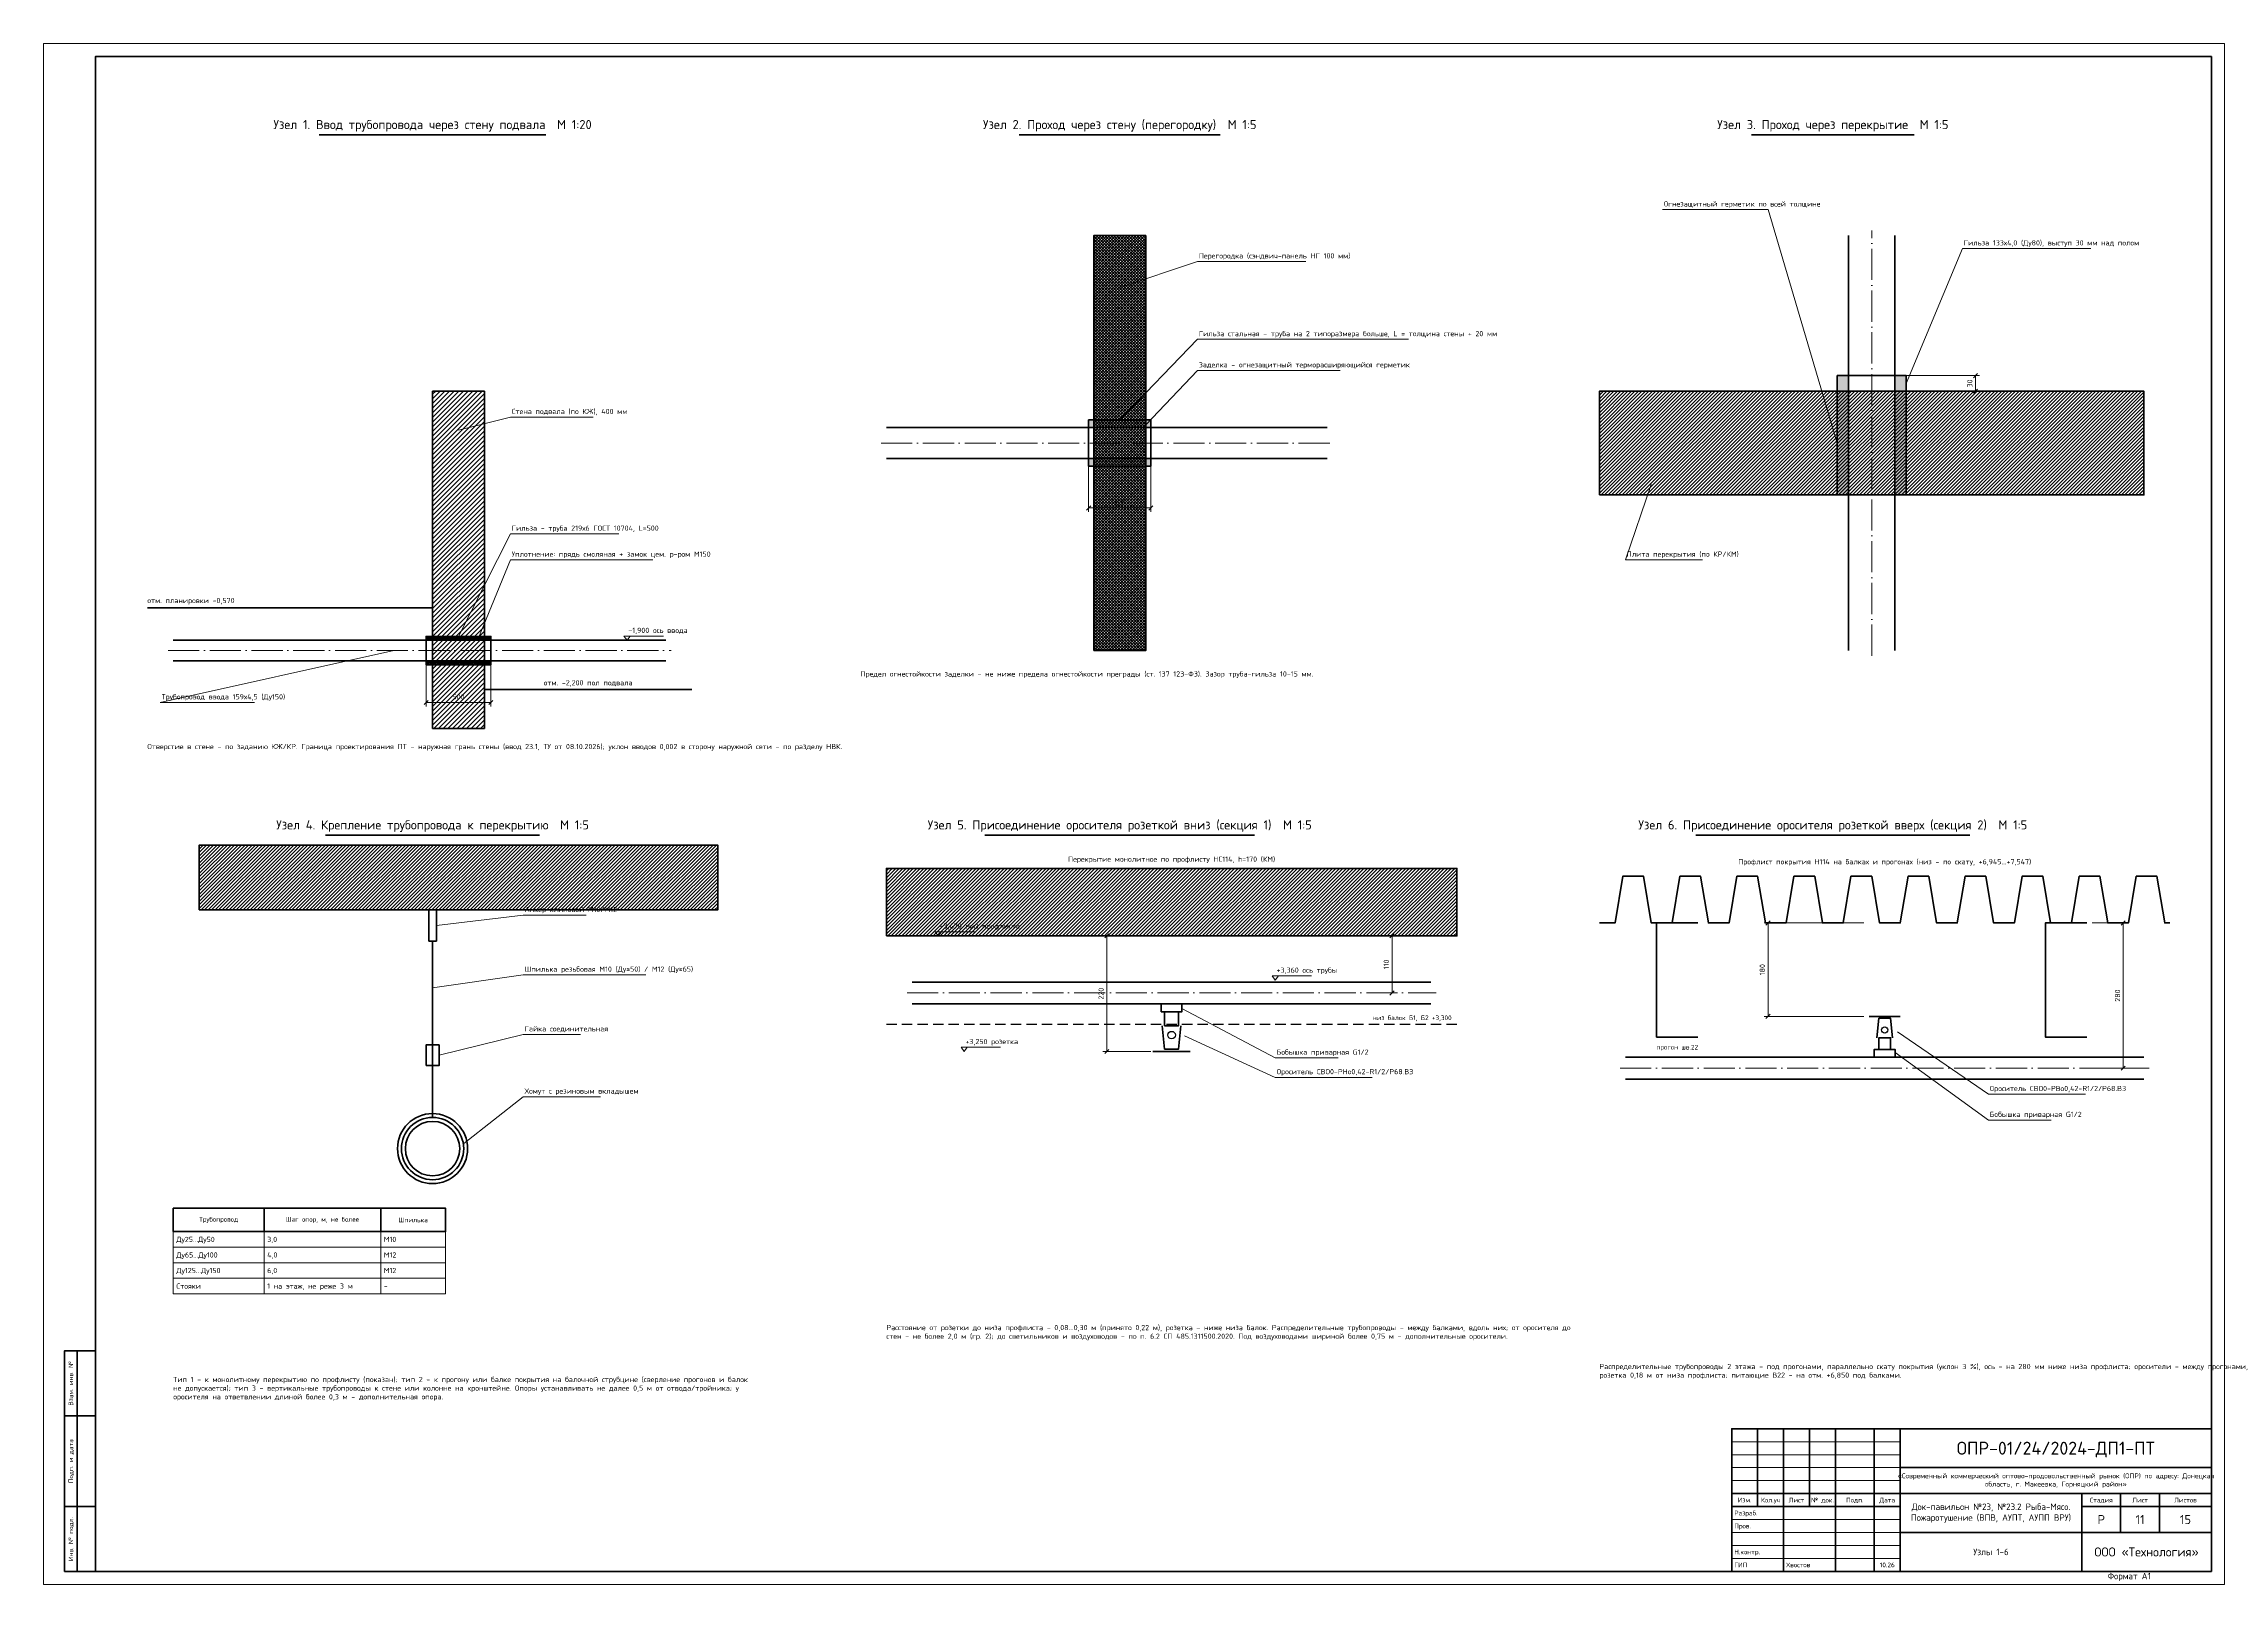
# Model space of a CAD drawing. Header units: millimetres. Extents: x 0 to 2118900, y -20000 to 84100.
# Drawn here: x 3600 to 4441, y -20000 to -19406 of the extents above; entities that cross this region are included whole.
import ezdxf
from ezdxf.enums import TextEntityAlignment as Align

# ---------------------------------------------------------------- set-up
doc = ezdxf.new("R2010")
doc.units = ezdxf.units.MM
doc.linetypes.add('ПТ_ШТРИХ', pattern=[6, 4, -2])
doc.linetypes.add('ПТ_ШТРИХПУНКТ', pattern=[16, 12, -2, 0, -2])
for name, color, linetype, lineweight in [('ПТ_В2', 3, 'Continuous', 50), ('ПТ_В21', 1, 'Continuous', 50), ('ПТ_В22', 6, 'Continuous', 50), ('ПТ_ввод', 5, 'Continuous', 60), ('ПТ_выноски', 7, 'Continuous', 13), ('ПТ_контур', 7, 'Continuous', 35), ('ПТ_оборудование', 7, 'Continuous', 35), ('ПТ_оси', 8, 'Continuous', 13), ('ПТ_размеры', 7, 'Continuous', 13), ('ПТ_рамка', 7, 'Continuous', 50), ('ПТ_рамка_тонк', 7, 'Continuous', 18), ('ПТ_текст', 7, 'Continuous', 18), ('ПТ_штриховка', 8, 'Continuous', 9)]:
    doc.layers.add(name, color=color, linetype=linetype, lineweight=lineweight)
doc.styles.add('ПТ', font='isocpeur.ttf')
doc.styles.add('ПТ_загл', font='isocpeur.ttf')

msp = doc.modelspace()

# ---------------------------------------------------------------- hatches: boundary and pattern name
at = {"layer": 'ПТ_штриховка'}
h = msp.add_hatch(dxfattribs=at)
h.set_pattern_fill('ANSI37', color=8, scale=0.25)
h.paths.add_polyline_path([(4005, -19640), (4025, -19640), (4025, -19480), (4005, -19480)])
h = msp.add_hatch(color=9, dxfattribs=at)
h.dxf.hatch_style = 1
h.paths.add_polyline_path([(4296.1, -19580), (4291.7, -19580), (4291.7, -19534), (4296.1, -19534)])
h = msp.add_hatch(color=9, dxfattribs=at)
h.dxf.hatch_style = 1
h.paths.add_polyline_path([(4313.9, -19580), (4318.3, -19580), (4318.3, -19534), (4313.9, -19534)])
h = msp.add_hatch(dxfattribs=at)
h.set_pattern_fill('ANSI31', color=8, scale=0.4)
h.paths.add_polyline_path([(3750, -19670), (3770, -19670), (3770, -19540), (3750, -19540)])
h = msp.add_hatch(dxfattribs=at)
h.set_pattern_fill('ANSI31', color=8, scale=0.3)
h.paths.add_polyline_path([(4200, -19580), (4410, -19580), (4410, -19540), (4200, -19540)])
h = msp.add_hatch(color=9, dxfattribs=at)
h.dxf.hatch_style = 1
h.paths.add_polyline_path([(4003, -19554), (4027, -19554), (4027, -19551.1), (4003, -19551.1)])
h = msp.add_hatch(color=9, dxfattribs=at)
h.dxf.hatch_style = 1
h.paths.add_polyline_path([(4003, -19566), (4027, -19566), (4027, -19568.9), (4003, -19568.9)])
h = msp.add_hatch(dxfattribs=at)
h.set_pattern_fill('ANSI37', color=8, scale=0.15)
h.paths.add_polyline_path([(3747.5, -19636.03), (3772.5, -19636.03), (3772.5, -19634.53), (3747.5, -19634.53)])
h = msp.add_hatch(dxfattribs=at)
h.set_pattern_fill('ANSI37', color=8, scale=0.15)
h.paths.add_polyline_path([(3747.5, -19645.47), (3772.5, -19645.47), (3772.5, -19643.97), (3747.5, -19643.97)])
h = msp.add_hatch(dxfattribs=at)
h.set_pattern_fill('ANSI31', color=8, scale=0.3)
h.paths.add_polyline_path([(3660, -19740), (3860, -19740), (3860, -19715), (3660, -19715)])
h = msp.add_hatch(dxfattribs=at)
h.set_pattern_fill('ANSI31', color=8, scale=0.3)
h.paths.add_polyline_path([(3925, -19750), (4145, -19750), (4145, -19724), (3925, -19724)])

# ---------------------------------------------------------------- linework, layer by layer
at = {"layer": 'ПТ_В2', "lineweight": 50}
for p, q in [((4296.1, -19640), (4296.1, -19480)), ((4313.9, -19640), (4313.9, -19480))]:
    msp.add_line(p, q, dxfattribs=at)
at = {"layer": 'ПТ_В21', "lineweight": 50}
for p, q in [((3925, -19554), (4095, -19554)), ((3925, -19566), (4095, -19566)), ((3935, -19767.77), (4135, -19767.77)), ((3935, -19776.23), (4135, -19776.23))]:
    msp.add_line(p, q, dxfattribs=at)
msp.add_circle((3750, -19832), 10.5, dxfattribs=at)
at = {"layer": 'ПТ_В22', "lineweight": 50}
for p, q in [((4210, -19796.77), (4410, -19796.77)), ((4210, -19805.23), (4410, -19805.23))]:
    msp.add_line(p, q, dxfattribs=at)
at = {"layer": 'ПТ_ввод', "lineweight": 50}
for p, q in [((3650, -19636.03), (3840, -19636.03)), ((3650, -19643.97), (3840, -19643.97))]:
    msp.add_line(p, q, dxfattribs=at)
at = {"layer": 'ПТ_выноски'}
for p, q in [((4265, -19470), (4224.3, -19470)), ((4291.7, -19560), (4265, -19470)), ((4318.3, -19537), (4340, -19485)), ((4340, -19485), (4389.5, -19485)), ((4015, -19500), (4045, -19490)), ((4045, -19490), (4086.8, -19490)), ((4015, -19551.1), (4045, -19520)), ((4045, -19520), (4126.4, -19520)), ((4025, -19553), (4045, -19532)), ((4045, -19532), (4100, -19532)), ((3760, -19555), (3780, -19550)), ((3780, -19550), (3811.9, -19550)), ((4220, -19576), (4210, -19605)), ((3760, -19634.53), (3780, -19595)), ((3780, -19595), (3821.8, -19595)), ((3767.5, -19635.75), (3780, -19605)), ((3780, -19605), (3835, -19605)), ((4210, -19605), (4239.7, -19605)), ((3735, -19640), (3645, -19660)), ((3645, -19660), (3681.3, -19660)), ((3751.5, -19746), (3785, -19742)), ((3785, -19742), (3809.2, -19742)), ((3750, -19770), (3785, -19765)), ((3785, -19765), (3832.3, -19765)), ((4039, -19778), (4075, -19797)), ((3752.5, -19796), (3785, -19788)), ((3785, -19788), (3807, -19788)), ((4040, -19788.53), (4075, -19804.53)), ((4315, -19787.02), (4350, -19811.02)), ((4075, -19797), (4099.2, -19797)), ((4314, -19795), (4350, -19821)), ((4075, -19804.53), (4112.4, -19804.53)), ((3762, -19830), (3785, -19812)), ((3785, -19812), (3814.7, -19812)), ((4350, -19811.02), (4387.4, -19811.02)), ((4350, -19821), (4374.2, -19821))]:
    msp.add_line(p, q, dxfattribs=at)
at = {"layer": 'ПТ_контур', "lineweight": 35}
for p, q in [((3706.28, -19441.2), (3793.72, -19441.2)), ((3976.22, -19441.2), (4053.78, -19441.2)), ((4258.65, -19441.2), (4321.35, -19441.2)), ((3708.75, -19711.2), (3791.25, -19711.2)), ((3963.03, -19711.2), (4066.97, -19711.2)), ((4237.2, -19711.2), (4342.8, -19711.2))]:
    msp.add_line(p, q, dxfattribs=at)
at = {"layer": 'ПТ_контур', "lineweight": 50}
for p, q in [((4200, -19540), (4410, -19540)), ((3640, -19623.5), (3750, -19623.5)), ((3770, -19655), (3850, -19655)), ((3750, -19752), (3750, -19820)), ((3925, -19750), (4145, -19750))]:
    msp.add_line(p, q, dxfattribs=at)
at = {"layer": 'ПТ_контур', "linetype": 'ПТ_ШТРИХ', "lineweight": 25}
msp.add_line((3925, -19784), (4145, -19784), dxfattribs=at)
at = {"layer": 'ПТ_контур', "lineweight": 35}
for points in [[(4005, -19640), (4025, -19640), (4025, -19480), (4005, -19480)], [(3750, -19670), (3770, -19670), (3770, -19540), (3750, -19540)], [(4200, -19580), (4410, -19580), (4410, -19540), (4200, -19540)], [(3660, -19740), (3860, -19740), (3860, -19715), (3660, -19715)], [(3925, -19750), (4145, -19750), (4145, -19724), (3925, -19724)], [(3748.5, -19752), (3751.5, -19752), (3751.5, -19740), (3748.5, -19740)], [(4031, -19779.23), (4039, -19779.23), (4039, -19776.23), (4031, -19776.23)], [(3747.5, -19800), (3752.5, -19800), (3752.5, -19792), (3747.5, -19792)], [(4306, -19796.77), (4314, -19796.77), (4314, -19793.77), (4306, -19793.77)]]:
    msp.add_lwpolyline(points, close=True, dxfattribs=at)
at = {"layer": 'ПТ_контур', "lineweight": 50}
for points in [[(4291.7, -19580), (4318.3, -19580), (4318.3, -19534), (4291.7, -19534)], [(4003, -19568.9), (4027, -19568.9), (4027, -19551.1), (4003, -19551.1)], [(3747.5, -19645.47), (3772.5, -19645.47), (3772.5, -19634.53), (3747.5, -19634.53)]]:
    msp.add_lwpolyline(points, close=True, dxfattribs=at)
for points in [[(4200, -19745), (4206, -19745), (4209, -19727), (4217, -19727), (4220, -19745), (4222, -19745), (4222, -19745), (4228, -19745), (4231, -19727), (4239, -19727), (4242, -19745), (4244, -19745), (4244, -19745), (4250, -19745), (4253, -19727), (4261, -19727), (4264, -19745), (4266, -19745), (4266, -19745), (4272, -19745), (4275, -19727), (4283, -19727), (4286, -19745), (4288, -19745), (4288, -19745), (4294, -19745), (4297, -19727), (4305, -19727), (4308, -19745), (4310, -19745), (4310, -19745), (4316, -19745), (4319, -19727), (4327, -19727), (4330, -19745), (4332, -19745), (4332, -19745), (4338, -19745), (4341, -19727), (4349, -19727), (4352, -19745), (4354, -19745), (4354, -19745), (4360, -19745), (4363, -19727), (4371, -19727), (4374, -19745), (4376, -19745), (4376, -19745), (4382, -19745), (4385, -19727), (4393, -19727), (4396, -19745), (4398, -19745), (4398, -19745), (4404, -19745), (4407, -19727), (4415, -19727), (4418, -19745), (4420, -19745)], [(4238, -19745), (4222, -19745), (4222, -19789), (4238, -19789)], [(4388, -19745), (4372, -19745), (4372, -19789), (4388, -19789)]]:
    msp.add_lwpolyline(points, dxfattribs=at)
at = {"layer": 'ПТ_контур', "lineweight": 35}
msp.add_circle((3750, -19832), 13.5, dxfattribs=at)
at = {"layer": 'ПТ_контур', "lineweight": 50}
msp.add_circle((3750, -19832), 12, dxfattribs=at)
at = {"layer": 'ПТ_оборудование', "lineweight": 50}
for p, q in [((4304, -19781.02), (4316, -19781.02)), ((4027.8, -19794.53), (4042.2, -19794.53))]:
    msp.add_line(p, q, dxfattribs=at)
at = {"layer": 'ПТ_оборудование', "lineweight": 35}
for points in [[(4032.3, -19779.23), (4037.7, -19779.23), (4037.7, -19784.63), (4032.3, -19784.63)], [(4307.75, -19793.77), (4312.25, -19793.77), (4312.25, -19789.27), (4307.75, -19789.27)]]:
    msp.add_lwpolyline(points, close=True, dxfattribs=at)
for points in [[(4031.4, -19784.63), (4032.3, -19793.63), (4037.7, -19793.63), (4038.6, -19784.63)], [(4307, -19789.27), (4307.75, -19781.77), (4312.25, -19781.77), (4313, -19789.27)]]:
    msp.add_lwpolyline(points, dxfattribs=at)
at = {"layer": 'ПТ_оборудование', "lineweight": 25}
for centre, radius in [((4035, -19788.23), 1.44), ((4310, -19786.27), 1.2)]:
    msp.add_circle(centre, radius, dxfattribs=at)
at = {"layer": 'ПТ_оси', "linetype": 'ПТ_ШТРИХПУНКТ', "lineweight": 13}
for p, q in [((4305, -19642), (4305, -19478)), ((3923, -19560), (4097, -19560)), ((3648, -19640), (3842, -19640)), ((3933, -19772), (4137, -19772)), ((4208, -19801), (4412, -19801))]:
    msp.add_line(p, q, dxfattribs=at)
at = {"layer": 'ПТ_размеры'}
for p, q in [((4318.3, -19534), (4346.5, -19534)), ((4345, -19540), (4345, -19534)), ((4318.3, -19540), (4346.5, -19540)), ((4003, -19568.9), (4003, -19586.5)), ((4027, -19568.9), (4027, -19586.5)), ((4003, -19585), (4027, -19585)), ((3747.5, -19645.47), (3747.5, -19661.5)), ((3772.5, -19645.47), (3772.5, -19661.5)), ((3747.5, -19660), (3772.5, -19660)), ((4302, -19745), (4263.5, -19745)), ((4265, -19781.02), (4265, -19745)), ((4390, -19745), (4403.5, -19745)), ((4402, -19801), (4402, -19745)), ((4027, -19750), (4008.5, -19750)), ((4010, -19750), (4010, -19794.53)), ((4115, -19750), (4121.5, -19750)), ((4120, -19750), (4120, -19772)), ((4115, -19772), (4121.5, -19772)), ((4302, -19781.02), (4263.5, -19781.02)), ((4027, -19794.53), (4008.5, -19794.53)), ((4390, -19801), (4403.5, -19801))]:
    msp.add_line(p, q, dxfattribs=at)
at = {"layer": 'ПТ_размеры', "lineweight": 25}
for p, q in [((4344.2, -19534.8), (4345.8, -19533.2)), ((4344.2, -19540.8), (4345.8, -19539.2)), ((4002.2, -19585.8), (4003.8, -19584.2)), ((4026.2, -19585.8), (4027.8, -19584.2)), ((3746.7, -19660.8), (3748.3, -19659.2)), ((3771.7, -19660.8), (3773.3, -19659.2)), ((4264.2, -19745.8), (4265.8, -19744.2)), ((4401.2, -19745.8), (4402.8, -19744.2)), ((4009.2, -19750.8), (4010.8, -19749.2)), ((4119.2, -19750.8), (4120.8, -19749.2)), ((4119.2, -19772.8), (4120.8, -19771.2)), ((4264.2, -19781.82), (4265.8, -19780.22)), ((4009.2, -19795.33), (4010.8, -19793.73)), ((4401.2, -19801.8), (4402.8, -19800.2))]:
    msp.add_line(p, q, dxfattribs=at)
at = {"layer": 'ПТ_рамка', "lineweight": 50}
for p, q in [((3613, -19935), (3613, -19910)), ((3613, -19970), (3613, -19935)), ((4261, -19970), (4261, -19940)), ((4271, -19970), (4271, -19940)), ((4281, -19970), (4281, -19940)), ((4291, -19970), (4291, -19940)), ((4306, -19970), (4306, -19940)), ((4251, -19965), (4316, -19965)), ((4316, -19965), (4436, -19965)), ((4401, -19980), (4401, -19965)), ((4416, -19980), (4416, -19965)), ((3613, -19995), (3613, -19970)), ((4251, -19970), (4316, -19970)), ((4271, -19995), (4271, -19970)), ((4291, -19995), (4291, -19970)), ((4306, -19995), (4306, -19970)), ((4386, -19970), (4436, -19970))]:
    msp.add_line(p, q, dxfattribs=at)
at = {"layer": 'ПТ_рамка', "lineweight": 70}
for p, q in [((4316, -19995), (4316, -19940)), ((4316, -19955), (4436, -19955)), ((4386, -19995), (4386, -19965)), ((4316, -19980), (4436, -19980))]:
    msp.add_line(p, q, dxfattribs=at)
at = {"layer": 'ПТ_рамка', "lineweight": 18}
for p, q in [((4251, -19945), (4316, -19945)), ((4251, -19950), (4316, -19950)), ((4251, -19955), (4316, -19955)), ((4251, -19960), (4316, -19960)), ((4251, -19975), (4316, -19975)), ((4251, -19980), (4316, -19980)), ((4251, -19985), (4316, -19985)), ((4251, -19990), (4316, -19990))]:
    msp.add_line(p, q, dxfattribs=at)
at = {"layer": 'ПТ_рамка', "lineweight": 70}
for points in [[(3620, -19995), (4436, -19995), (4436, -19411), (3620, -19411)], [(4251, -19995), (4436, -19995), (4436, -19940), (4251, -19940)]]:
    msp.add_lwpolyline(points, close=True, dxfattribs=at)
at = {"layer": 'ПТ_рамка', "lineweight": 50}
for points in [[(3608, -19935), (3620, -19935), (3620, -19910), (3608, -19910)], [(3608, -19970), (3620, -19970), (3620, -19935), (3608, -19935)], [(3608, -19995), (3620, -19995), (3620, -19970), (3608, -19970)]]:
    msp.add_lwpolyline(points, close=True, dxfattribs=at)
at = {"layer": 'ПТ_рамка_тонк', "lineweight": 35}
for p, q in [((3650, -19855), (3650, -19864)), ((3685, -19855), (3685, -19864)), ((3730, -19855), (3730, -19864)), ((3755, -19855), (3755, -19864))]:
    msp.add_line(p, q, dxfattribs=at)
at = {"layer": 'ПТ_рамка_тонк'}
for p, q in [((3650, -19864), (3650, -19870)), ((3685, -19864), (3685, -19870)), ((3730, -19864), (3730, -19870)), ((3755, -19864), (3755, -19870)), ((3650, -19870), (3755, -19870)), ((3650, -19870), (3650, -19876)), ((3685, -19870), (3685, -19876)), ((3730, -19870), (3730, -19876)), ((3755, -19870), (3755, -19876)), ((3650, -19876), (3755, -19876)), ((3650, -19876), (3650, -19882)), ((3685, -19876), (3685, -19882)), ((3730, -19876), (3730, -19882)), ((3755, -19876), (3755, -19882)), ((3650, -19882), (3755, -19882)), ((3650, -19882), (3650, -19888)), ((3650, -19888), (3755, -19888)), ((3685, -19882), (3685, -19888)), ((3730, -19882), (3730, -19888)), ((3755, -19882), (3755, -19888))]:
    msp.add_line(p, q, dxfattribs=at)
at = {"layer": 'ПТ_рамка_тонк', "lineweight": 13}
msp.add_lwpolyline([(3600, -20000), (4441, -20000), (4441, -19406), (3600, -19406)], close=True, dxfattribs=at)
at = {"layer": 'ПТ_рамка_тонк', "lineweight": 35}
msp.add_lwpolyline([(3650, -19864), (3755, -19864), (3755, -19855), (3650, -19855)], close=True, dxfattribs=at)
at = {"layer": 'ПТ_текст'}
for p, q in [((3825, -19634.4), (3839, -19634.4)), ((3945, -19748.4), (3959, -19748.4)), ((4075, -19765.4), (4089, -19765.4)), ((3955, -19792.93), (3969, -19792.93))]:
    msp.add_line(p, q, dxfattribs=at)
for points in [[(3825, -19636), (3823.8, -19634.4), (3826.2, -19634.4)], [(3945, -19750), (3943.8, -19748.4), (3946.2, -19748.4)], [(4075, -19767), (4073.8, -19765.4), (4076.2, -19765.4)], [(3955, -19794.53), (3953.8, -19792.93), (3956.2, -19792.93)]]:
    msp.add_lwpolyline(points, close=True, dxfattribs=at)

# ---------------------------------------------------------------- texts
for s, height, style, p in [('Узел 1. Ввод трубопровода через стену подвала  М 1:20', 3.5, 'ПТ_загл', (3750, -19440)), ('Узел 2. Проход через стену (перегородку)  М 1:5', 3.5, 'ПТ_загл', (4015, -19440)), ('Узел 3. Проход через перекрытие  М 1:5', 3.5, 'ПТ_загл', (4290, -19440)), ('120', 2, 'ПТ', (4015, -19584.4)), ('отм. -2,200 пол подвала', 2, 'ПТ', (3810, -19654)), ('500', 2, 'ПТ', (3760, -19659.4)), ('Узел 4. Крепление трубопровода к перекрытию  М 1:5', 3.5, 'ПТ_загл', (3750, -19710)), ('Узел 5. Присоединение оросителя розеткой вниз (секция 1)  М 1:5', 3.5, 'ПТ_загл', (4015, -19710)), ('Узел 6. Присоединение оросителя розеткой вверх (секция 2)  М 1:5', 3.5, 'ПТ_загл', (4290, -19710)), ('Перекрытие монолитное по профлисту НС114, h=170 (КМ)', 2, 'ПТ', (4035, -19722)), ('Профлист покрытия Н114 на балках и прогонах (низ - по скату, +6,945...+7,547)', 2, 'ПТ', (4310, -19723))]:
    msp.add_text(s, height=height, dxfattribs=dict(at, style=style)).set_placement(p, align=Align.BOTTOM_CENTER)
at = {"layer": 'ПТ_текст', "style": 'ПТ'}
for s, height, p in [('Огнезащитный герметик по всей толщине', 2, (4224.8, -19469.4)), ('Гильза 133х4,0 (Ду80), выступ 30 мм над полом', 2, (4340.5, -19484.4)), ('Перегородка (сэндвич-панель НГ 100 мм)', 2, (4045.5, -19489.4)), ('Гильза стальная - труба на 2 типоразмера больше, L = толщина стены + 20 мм', 2, (4045.5, -19519.4)), ('Заделка - огнезащитный терморасширяющийся герметик', 2, (4045.5, -19531.4)), ('Стена подвала (по КЖ), 400 мм', 2, (3780.5, -19549.4)), ('Гильза - труба 219х6 ГОСТ 10704, L=500', 2, (3780.5, -19594.4)), ('Уплотнение: прядь смоляная + замок цем. р-ром М150', 2, (3780.5, -19604.4)), ('Плита перекрытия (по КР/КМ)', 2, (4210.5, -19604.4)), ('отм. планировки -0,570', 2, (3640, -19622.3)), ('-1,900 ось ввода', 2, (3825.5, -19633.8)), ('Трубопровод ввода 159х4,5 (Ду150)', 2, (3645.5, -19659.4)), ('Анкер клиновой М10/М12', 2, (3785.5, -19741.4)), ('+3,470 низ профлиста', 2, (3945.5, -19747.8)), ('Шпилька резьбовая М10 (Ду≤50) / М12 (Ду≥65)', 2, (3785.5, -19764.4)), ('+3,360 ось трубы', 2, (4075.5, -19764.8)), ('Гайка соединительная', 2, (3785.5, -19787.4)), ('+3,250 розетка', 2, (3955.5, -19792.33)), ('Бобышка приварная G1/2', 2, (4075.5, -19796.4)), ('Ороситель СВО0-РНо0,42-R1/2/P68.B3', 2, (4075.5, -19803.93)), ('Хомут с резиновым вкладышем', 2, (3785.5, -19811.4)), ('Ороситель СВО0-РВо0,42-R1/2/P68.B3', 2, (4350.5, -19810.42)), ('Бобышка приварная G1/2', 2, (4350.5, -19820.4)), ('Формат A1', 2.5, (4396, -19998.8))]:
    msp.add_text(s, height=height, dxfattribs=at).set_placement(p, align=Align.BOTTOM_LEFT)
for s, p in [('30', (4344.4, -19537)), ('110', (4119.4, -19761)), ('180', (4264.4, -19763.01)), ('220', (4009.4, -19772.26)), ('280', (4401.4, -19773))]:
    msp.add_text(s, height=2, rotation=90, dxfattribs=at).set_placement(p, align=Align.BOTTOM_CENTER)
msp.add_text('низ балок Б1, Б2 +3,300', height=1.8, dxfattribs=at).set_placement((4143, -19783), align=Align.BOTTOM_RIGHT)
msp.add_text('прогон шв.22', height=1.8, dxfattribs=at).set_placement((4230, -19792), align=Align.TOP_CENTER)
for s, height, p in [('Ду25...Ду50', 2, (3651.2, -19867)), ('Ду65...Ду100', 2, (3651.2, -19873)), ('3,0', 2, (3686.2, -19867)), ('4,0', 2, (3686.2, -19873)), ('М10', 2, (3731.2, -19867)), ('М12', 2, (3731.2, -19873)), ('Ду125...Ду150', 2, (3651.2, -19879)), ('6,0', 2, (3686.2, -19879)), ('М12', 2, (3731.2, -19879)), ('Стояки', 2, (3651.2, -19885)), ('1 на этаж, не реже 3 м', 2, (3686.2, -19885)), ('-', 2, (3731.2, -19885)), ('Разраб.', 1.8, (4252, -19972.5)), ('Пров.', 1.8, (4252, -19977.5)), ('Н.контр.', 1.8, (4252, -19987.5)), ('ГИП', 1.8, (4252, -19992.5)), ('Хвостов', 1.8, (4272, -19992.5))]:
    msp.add_text(s, height=height, dxfattribs=at).set_placement(p, align=Align.MIDDLE_LEFT)
for s, p in [('Взам. инв. №', (3610.5, -19922.5)), ('Подп. и дата', (3610.5, -19952.5)), ('Инв. № подл.', (3610.5, -19982.5))]:
    msp.add_text(s, height=1.8, rotation=90, dxfattribs=at).set_placement(p, align=Align.MIDDLE_CENTER)
at = {"layer": 'ПТ_текст'}
for s, height, style, p in [('ОПР-01/24/2024-ДП1-ПТ', 5, 'ПТ_загл', (4376, -19947.5)), ('Изм.', 1.8, 'ПТ', (4256, -19967.5)), ('Кол.уч', 1.8, 'ПТ', (4266, -19967.5)), ('Лист', 1.8, 'ПТ', (4276, -19967.5)), ('№ док.', 1.8, 'ПТ', (4286, -19967.5)), ('Подп.', 1.8, 'ПТ', (4298.5, -19967.5)), ('Дата', 1.8, 'ПТ', (4311, -19967.5)), ('Стадия', 1.8, 'ПТ', (4393.5, -19967.5)), ('Р', 3.5, 'ПТ', (4393.5, -19975)), ('Лист', 1.8, 'ПТ', (4408.5, -19967.5)), ('11', 3.5, 'ПТ', (4408.5, -19975)), ('Листов', 1.8, 'ПТ', (4426, -19967.5)), ('15', 3.5, 'ПТ', (4426, -19975)), ('ООО «Технология»', 3.5, 'ПТ', (4411, -19987.5)), ('10.26', 1.8, 'ПТ', (4311, -19992.5))]:
    msp.add_text(s, height=height, dxfattribs=dict(at, style=style)).set_placement(p, align=Align.MIDDLE_CENTER)
at = {"layer": 'ПТ_текст', "style": 'ПТ'}
for s, insert, char_height, width, attachment_point in [('Предел огнестойкости заделки - не ниже предела огнестойкости преграды (ст. 137 123-ФЗ). Зазор труба-гильза 10-15 мм.', (3915, -19648), 2, 240, 1), ('Отверстие в стене - по заданию КЖ/КР. Граница проектирования ПТ - наружная грань стены (ввод 23.1, ТУ от 08.10.2026); уклон вводов 0,002 в сторону наружной сети - по разделу НВК.', (3640, -19676), 2, 230, 1), ('Трубопровод', (3667.5, -19859.5), 1.8, 33.5, 5), ('Шаг опор, м, не более', (3707.5, -19859.5), 1.8, 43.5, 5), ('Шпилька', (3742.5, -19859.5), 1.8, 23.5, 5), ('Расстояние от розетки до низа профлиста - 0,08...0,30 м (принято 0,22 м), розетка - ниже низа балок. Распределительные трубопроводы - между балками, вдоль них; от оросителя до стен - не более 2,0 м (гр. 2); до светильников и воздуховодов - по п. 6.2 СП 485.1311500.2020. Под воздуховодами шириной более 0,75 м - дополнительные оросители.', (3925, -19900), 2, 240, 1), ('Распределительные трубопроводы 2 этажа - под прогонами, параллельно скату покрытия (уклон 3 %), ось - на 280 мм ниже низа профлиста; оросители - между прогонами, розетка 0,18 м от низа профлиста; питающие В22 - на отм. +6,850 под балками.', (4200, -19915), 2, 225, 1), ('Тип 1 - к монолитному перекрытию по профлисту (показан); тип 2 - к прогону или балке покрытия на балочной струбцине (сверление прогонов и балок не допускается); тип 3 - вертикальные трубопроводы к стене или колонне на кронштейне. Опоры устанавливать не далее 0,5 м от отвода/тройника; у оросителя на ответвлении длиной более 0,3 м - дополнительная опора.', (3650, -19920), 2, 200, 1), ('«Современный коммерческий оптово-продовольственный рынок (ОПР) по адресу: Донецкая область, г. Макеевка, Горняцкий район»', (4376, -19960), 1.9, 116, 5), ('Док-павильон №23, №23.2 Рыба-Мясо. Пожаротушение (ВПВ, АУПТ, АУПП ВРУ)', (4351, -19972.5), 2.5, 66, 5), ('Узлы 1-6', (4351, -19987.5), 2.5, 66, 5)]:
    msp.add_mtext(s, dxfattribs=dict(at, insert=insert, char_height=char_height, width=width, attachment_point=attachment_point))

doc.saveas('drawing.dxf')
